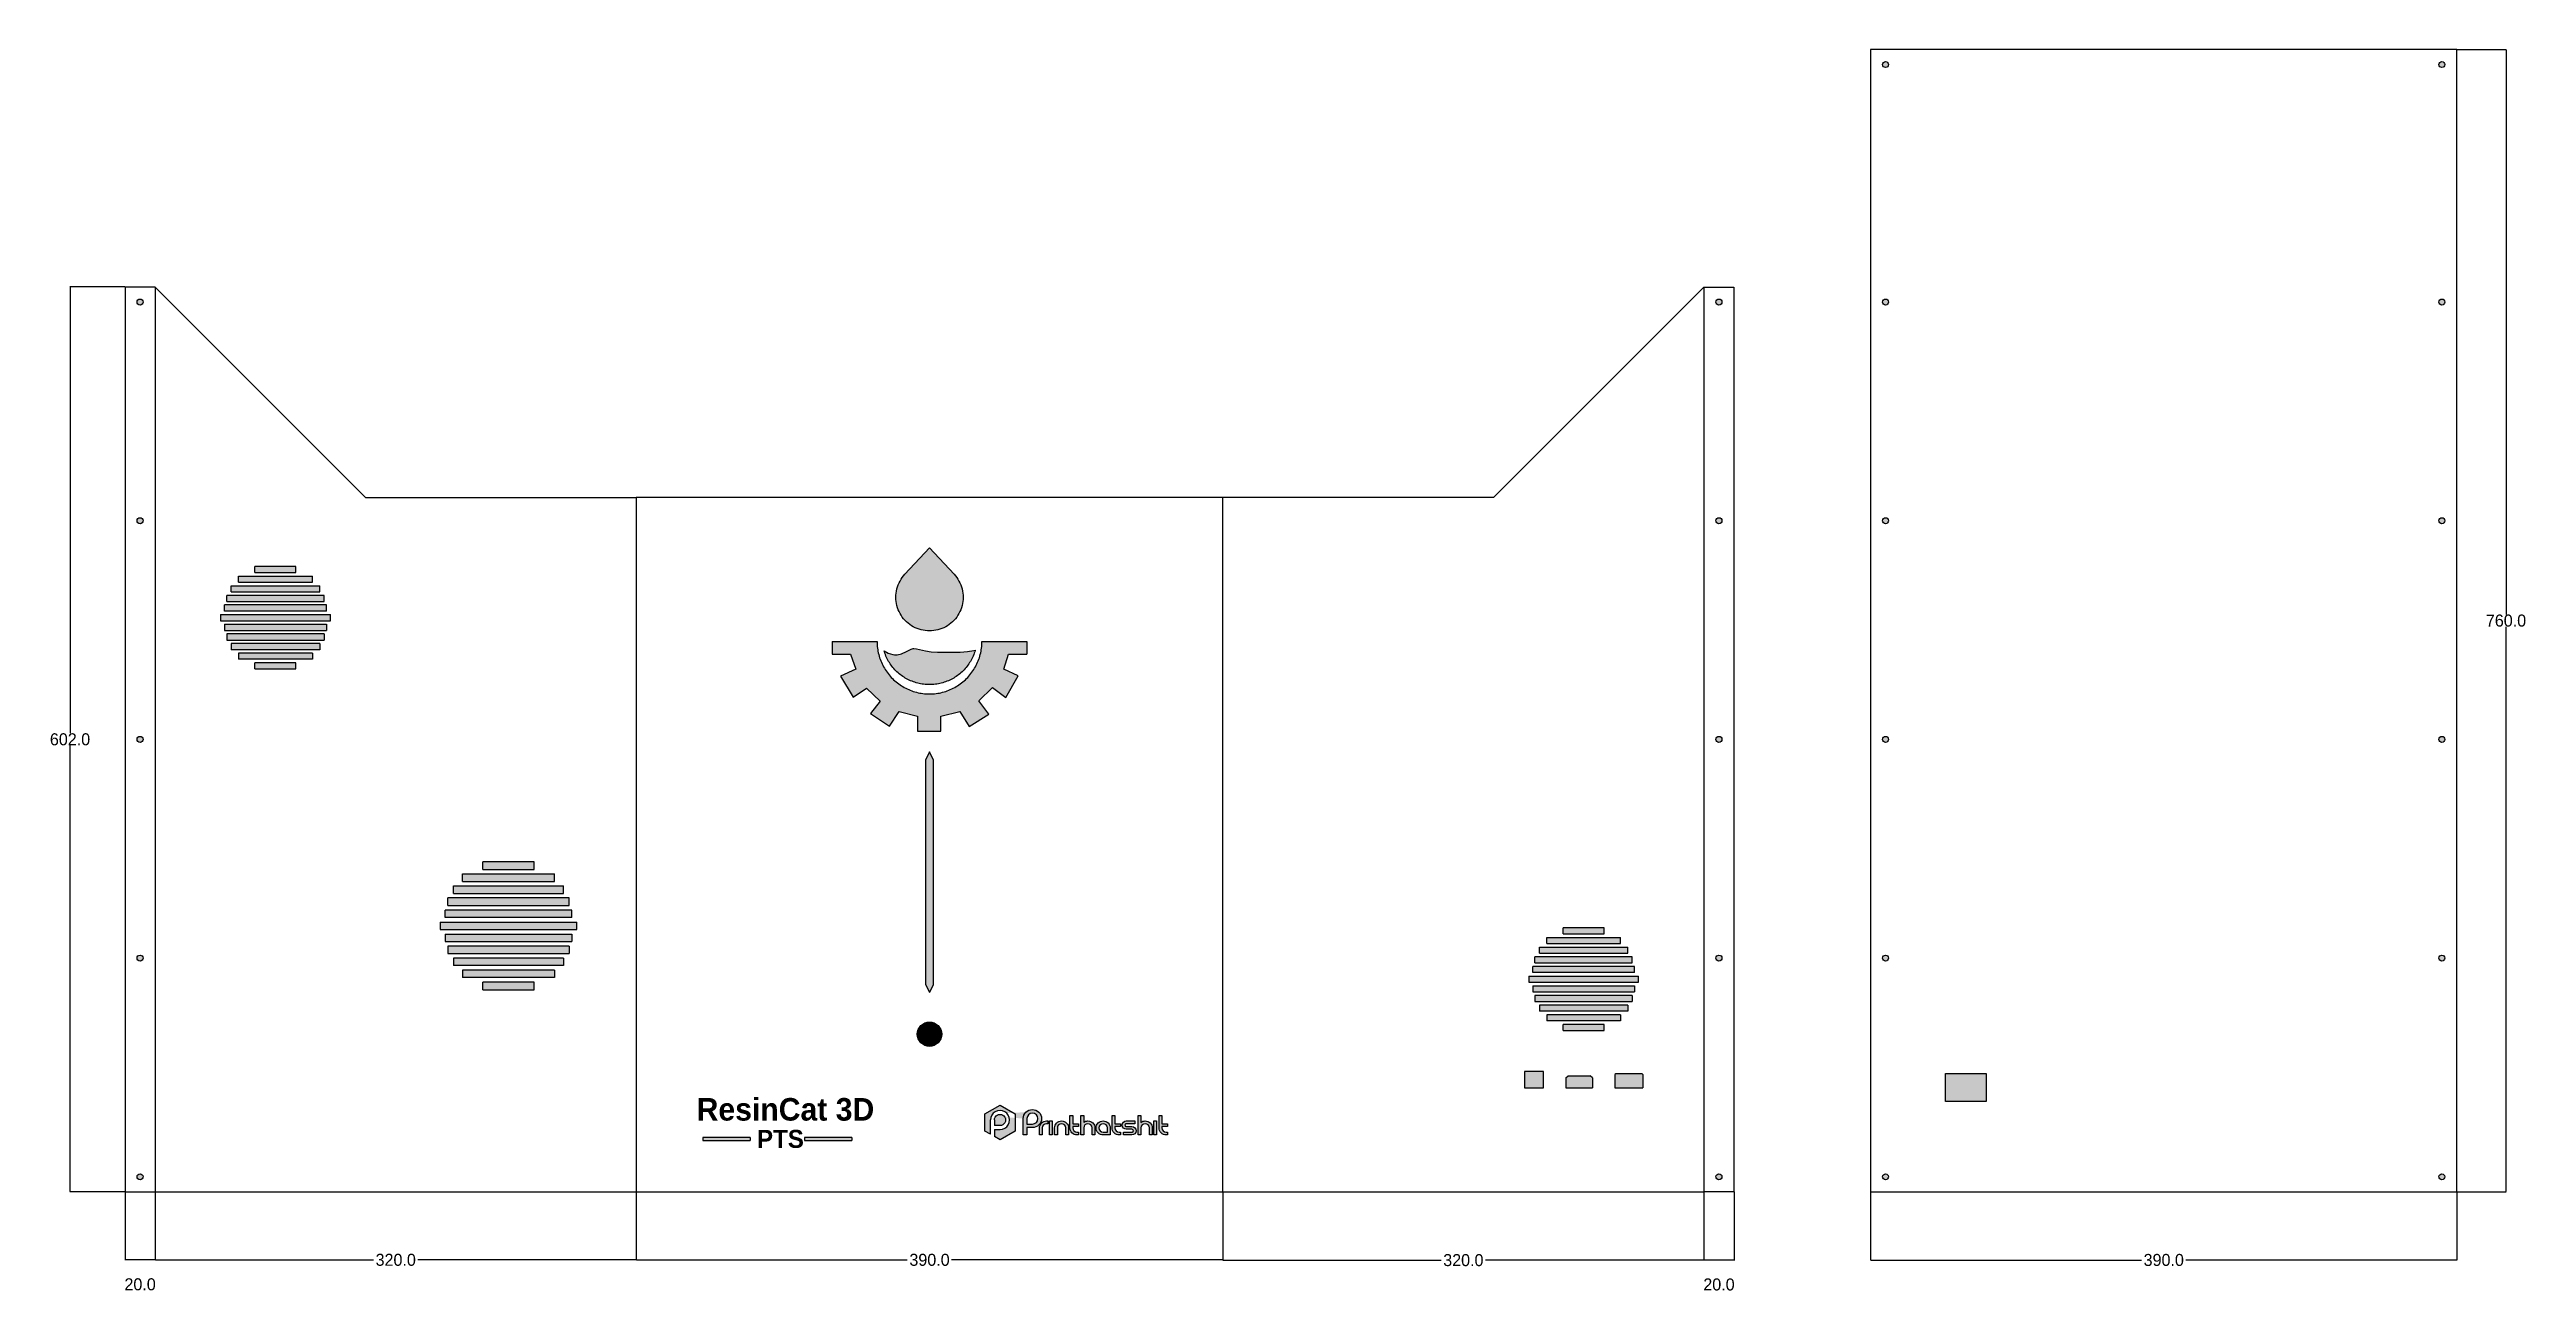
# Model space of a CAD drawing. Extents: x 176 to 1824, y -44 to 783.
import ezdxf

# ---------------------------------------------------------------- set-up
doc = ezdxf.new("R2010")
doc.units = 0
doc.layers.get('0').update_dxf_attribs({"linetype": 'CONTINUOUS'})
doc.layers.get('Defpoints').update_dxf_attribs({"linetype": 'CONTINUOUS'})
doc.dimstyles.new('ISO-25', dxfattribs={"dimtxt": 2.5, "dimasz": 2.5, "dimexe": 1.25, "dimexo": 0.625, "dimtad": 1, "dimdsep": 46, "dimtxsty": 'Standard', "dimcen": 2.5, "dimadec": 0, "dimazin": 0, "dimtfac": 1, "dimtmove": 0, "dimatfit": 3, "dimfxl": 1, "dimarcsym": 0})

msp = doc.modelspace()

# ---------------------------------------------------------------- texts
at = {"linetype": 'ByBlock', "attachment_point": 1}
for s, insert, char_height in [('{\\fPT Sans|b1|i0|c0|p0;ResinCat 3D}', (606.79, 85.67), 15), ('{\\fPT Sans|b1|i0|c0|p0;PTS}', (646.92, 64.51), 12)]:
    msp.add_mtext_dynamic_manual_height_columns(s, width=194.128, gutter_width=12.5, heights=[0], dxfattribs=dict(at, insert=insert, char_height=char_height))

# ---------------------------------------------------------------- blocks, each defined once
blk = doc.blocks.new('*D3')
at = {"color": 0, "linetype": 'ByBlock', "lineweight": -2, "transparency": 16777216}
for p, q in [((1387.5, 23.2), (1387.5, -22.2)), ((1777.5, 23.2), (1777.5, -22.2)), ((1387.6, -22.1), (1567.7, -22.1)), ((1777.3, -22.1), (1597.2, -22.1))]:
    blk.add_line(p, q, dxfattribs=at)
at = {"color": 0, "linetype": 'ByBlock', "transparency": 16777216}
for points in [[(1387.6, -22), (1387.6, -22.1), (1387.5, -22.1)], [(1777.3, -22), (1777.3, -22.1), (1777.5, -22.1)]]:
    blk.add_solid(points, dxfattribs=at)
at = {"layer": 'Defpoints', "color": 0, "linetype": 'ByBlock', "transparency": 16777216}
for p in [(1387.5, 23.3), (1777.5, 23.3), (1777.5, -22.1)]:
    blk.add_point(p, dxfattribs=at)
at = {"color": 0, "linetype": 'ByBlock', "transparency": 16777216, "insert": (1582.5, -22.1), "char_height": 8, "attachment_point": 5}
blk.add_mtext('\\A1;390.0', dxfattribs=at)
blk = doc.blocks.new('*D5')
at = {"color": 0, "linetype": 'ByBlock', "lineweight": -2, "transparency": 16777216}
for p, q in [((566.7, 23.2), (566.7, -22.2)), ((956.7, 23.2), (956.7, -22.2)), ((566.9, -22), (746.9, -22)), ((956.5, -22), (776.4, -22))]:
    blk.add_line(p, q, dxfattribs=at)
at = {"color": 0, "linetype": 'ByBlock', "transparency": 16777216}
for points in [[(566.9, -22), (566.9, -22.1), (566.7, -22)], [(956.5, -22), (956.5, -22.1), (956.7, -22)]]:
    blk.add_solid(points, dxfattribs=at)
at = {"layer": 'Defpoints', "color": 0, "linetype": 'ByBlock', "transparency": 16777216}
for p in [(566.7, 23.3), (956.7, 23.3), (566.7, -22)]:
    blk.add_point(p, dxfattribs=at)
at = {"color": 0, "linetype": 'ByBlock', "transparency": 16777216, "insert": (761.7, -22), "char_height": 8, "attachment_point": 5}
blk.add_mtext('\\A1;390.0', dxfattribs=at)
blk = doc.blocks.new('*D6')
at = {"color": 0, "linetype": 'ByBlock', "lineweight": -2, "transparency": 16777216}
for p, q in [((246.7, 23.2), (246.7, -22.2)), ((566.7, 23.2), (566.7, -22.2)), ((246.9, -22), (391.9, -22)), ((566.5, -22), (421.4, -22))]:
    blk.add_line(p, q, dxfattribs=at)
at = {"color": 0, "linetype": 'ByBlock', "transparency": 16777216}
for points in [[(246.9, -22), (246.9, -22.1), (246.7, -22)], [(566.5, -22), (566.5, -22.1), (566.7, -22)]]:
    blk.add_solid(points, dxfattribs=at)
at = {"layer": 'Defpoints', "color": 0, "linetype": 'ByBlock', "transparency": 16777216}
for p in [(246.7, 23.3), (566.7, 23.3), (246.7, -22)]:
    blk.add_point(p, dxfattribs=at)
at = {"color": 0, "linetype": 'ByBlock', "transparency": 16777216, "insert": (406.7, -22), "char_height": 8, "attachment_point": 5}
blk.add_mtext('\\A1;320.0', dxfattribs=at)
blk = doc.blocks.new('*D7')
at = {"color": 0, "linetype": 'ByBlock', "lineweight": -2, "transparency": 16777216}
for p, q in [((226.7, 23.2), (226.7, -22.2)), ((246.7, 23.2), (246.7, -22.2)), ((246.5, -22), (226.9, -22))]:
    blk.add_line(p, q, dxfattribs=at)
at = {"color": 0, "linetype": 'ByBlock', "transparency": 16777216}
for points in [[(226.9, -22), (226.9, -22.1), (226.7, -22)], [(246.5, -22), (246.5, -22.1), (246.7, -22)]]:
    blk.add_solid(points, dxfattribs=at)
at = {"layer": 'Defpoints', "color": 0, "linetype": 'ByBlock', "transparency": 16777216}
for p in [(226.7, 23.3), (246.7, 23.3), (226.7, -22)]:
    blk.add_point(p, dxfattribs=at)
at = {"color": 0, "linetype": 'ByBlock', "transparency": 16777216, "insert": (236.7, -38.3), "char_height": 8, "attachment_point": 5}
blk.add_mtext('\\A1;20.0', dxfattribs=at)
blk = doc.blocks.new('*D9')
at = {"color": 0, "linetype": 'ByBlock', "lineweight": -2, "transparency": 16777216}
for p, q in [((1276.7, 23.2), (1276.7, -22.4)), ((1296.7, 23.2), (1296.7, -22.4)), ((1296.5, -22.2), (1276.9, -22.2))]:
    blk.add_line(p, q, dxfattribs=at)
at = {"color": 0, "linetype": 'ByBlock', "transparency": 16777216}
for points in [[(1276.9, -22.2), (1276.9, -22.2), (1276.7, -22.2)], [(1296.5, -22.2), (1296.5, -22.2), (1296.7, -22.2)]]:
    blk.add_solid(points, dxfattribs=at)
at = {"layer": 'Defpoints', "color": 0, "linetype": 'ByBlock', "transparency": 16777216}
for p in [(1276.7, 23.3), (1296.7, 23.3), (1276.7, -22.2)]:
    blk.add_point(p, dxfattribs=at)
at = {"color": 0, "linetype": 'ByBlock', "transparency": 16777216, "insert": (1286.7, -38.4), "char_height": 8, "attachment_point": 5}
blk.add_mtext('\\A1;20.0', dxfattribs=at)
blk = doc.blocks.new('*D10')
at = {"color": 0, "linetype": 'ByBlock', "lineweight": -2, "transparency": 16777216}
for p, q in [((956.7, 23.1), (956.7, -22.4)), ((1276.7, 23.2), (1276.7, -22.4)), ((956.9, -22.2), (1101.9, -22.2)), ((1276.5, -22.2), (1131.4, -22.2))]:
    blk.add_line(p, q, dxfattribs=at)
at = {"color": 0, "linetype": 'ByBlock', "transparency": 16777216}
for points in [[(956.9, -22.2), (956.9, -22.2), (956.7, -22.2)], [(1276.5, -22.2), (1276.5, -22.2), (1276.7, -22.2)]]:
    blk.add_solid(points, dxfattribs=at)
at = {"layer": 'Defpoints', "color": 0, "linetype": 'ByBlock', "transparency": 16777216}
for p in [(956.7, 23.2), (1276.7, 23.3), (956.7, -22.2)]:
    blk.add_point(p, dxfattribs=at)
at = {"color": 0, "linetype": 'ByBlock', "transparency": 16777216, "insert": (1116.7, -22.2), "char_height": 8, "attachment_point": 5}
blk.add_mtext('\\A1;320.0', dxfattribs=at)
blk = doc.blocks.new('*D11')
at = {"color": 0, "linetype": 'ByBlock', "lineweight": -2, "transparency": 16777216}
for p, q in [((1777.5, 783.3), (1810.3, 783.3)), ((1810.1, 783.1), (1810.1, 407.4)), ((1810.1, 23.5), (1810.1, 399.2)), ((1777.5, 23.3), (1810.3, 23.3))]:
    blk.add_line(p, q, dxfattribs=at)
at = {"color": 0, "linetype": 'ByBlock', "transparency": 16777216}
for points in [[(1810, 783.1), (1810.1, 783.1), (1810.1, 783.3)], [(1810, 23.5), (1810.1, 23.5), (1810.1, 23.3)]]:
    blk.add_solid(points, dxfattribs=at)
at = {"layer": 'Defpoints', "color": 0, "linetype": 'ByBlock', "transparency": 16777216}
for p in [(1777.5, 783.3), (1777.5, 23.3), (1810.1, 23.3)]:
    blk.add_point(p, dxfattribs=at)
at = {"color": 0, "linetype": 'ByBlock', "transparency": 16777216, "insert": (1810.1, 403.3), "char_height": 8, "attachment_point": 5}
blk.add_mtext('\\A1;760.0', dxfattribs=at)
blk = doc.blocks.new('*D12')
at = {"color": 0, "linetype": 'ByBlock', "lineweight": -2, "transparency": 16777216}
for p, q in [((226.6, 625.3), (189.9, 625.3)), ((190.1, 625.1), (190.1, 328.4)), ((190.1, 23.5), (190.1, 320.2)), ((226.6, 23.3), (189.9, 23.3))]:
    blk.add_line(p, q, dxfattribs=at)
at = {"color": 0, "linetype": 'ByBlock', "transparency": 16777216}
for points in [[(190.1, 625.1), (190.1, 625.1), (190.1, 625.3)], [(190.1, 23.5), (190.1, 23.5), (190.1, 23.3)]]:
    blk.add_solid(points, dxfattribs=at)
at = {"layer": 'Defpoints', "color": 0, "linetype": 'ByBlock', "transparency": 16777216}
for p in [(226.7, 625.3), (190.1, 23.3), (226.7, 23.3)]:
    blk.add_point(p, dxfattribs=at)
at = {"color": 0, "linetype": 'ByBlock', "transparency": 16777216, "insert": (190.1, 324.3), "char_height": 8, "attachment_point": 5}
blk.add_mtext('\\A1;602.0', dxfattribs=at)

# ---------------------------------------------------------------- dimensions: what is measured, and where the dimension line sits
at = {"color": 6, "linetype": 'ByBlock'}
for base, p1, p2, picture, middle in [((1810.07, 23.27), (1777.45, 783.27), (1777.45, 23.27), '*D11', (1810.07, 403.27)), ((190.11, 23.27), (226.68, 625.27), (226.68, 23.27), '*D12', (190.11, 324.27))]:
    dim = msp.add_linear_dim(base=base, p1=p1, p2=p2, angle=90, dimstyle='ISO-25', override={"dimtxt": 8, "dimasz": 0.18, "dimexe": 0.18, "dimexo": 0.0625, "dimgap": 0.09, "dimtad": 0, "dimtih": 1, "dimtoh": 1, "dimdec": 1, "dimzin": 0, "dimcen": 0.09, "dimtdec": 4, "dimtofl": 0, "dimtmove": 2, "dimtolj": 1, "dimtzin": 0}, dxfattribs=at)
    dim.commit()
    dim.dimension.update_dxf_attribs({"geometry": picture, "text_midpoint": middle})
for base, p1, p2, picture, middle in [((226.68, -22.03), (246.68, 23.27), (226.68, 23.27), '*D7', (236.68, -38.26)), ((246.68, -22.03), (566.68, 23.27), (246.68, 23.27), '*D6', (406.68, -22.03)), ((566.68, -22.03), (956.68, 23.27), (566.68, 23.27), '*D5', (761.68, -22.03)), ((956.68, -22.21), (1276.68, 23.27), (956.68, 23.21), '*D10', (1116.68, -22.21)), ((1276.68, -22.21), (1296.68, 23.27), (1276.68, 23.27), '*D9', (1286.68, -38.44)), ((1777.45, -22.06), (1387.45, 23.27), (1777.45, 23.27), '*D3', (1582.45, -22.06))]:
    dim = msp.add_linear_dim(base=base, p1=p1, p2=p2, dimstyle='ISO-25', override={"dimtxt": 8, "dimasz": 0.18, "dimexe": 0.18, "dimexo": 0.0625, "dimgap": 0.09, "dimtad": 0, "dimtih": 1, "dimtoh": 1, "dimdec": 1, "dimzin": 0, "dimcen": 0.09, "dimtdec": 4, "dimtofl": 0, "dimtmove": 2, "dimtolj": 1, "dimtzin": 0}, dxfattribs=at)
    dim.commit()
    dim.dimension.update_dxf_attribs({"geometry": picture, "text_midpoint": middle})

# ---------------------------------------------------------------- hatches: boundary and pattern name
at = {"linetype": 'ByBlock'}
h = msp.add_hatch(color=256, dxfattribs=at)
h.dxf.hatch_style = 1
h.paths.add_polyline_path([(1399.45, 33.27, 1), (1395.45, 33.27, 1)])
h.paths.add_polyline_path([(1464.45, 102.07), (1437.45, 102.07), (1437.45, 83.27), (1464.45, 83.27)])
h.paths.add_polyline_path([(1395.45, 178.77, 1), (1399.45, 178.77, 1)])
h.paths.add_polyline_path([(1769.45, 33.27, 1), (1765.45, 33.27, 1)])
h.paths.add_polyline_path([(1765.45, 178.77, 1), (1769.45, 178.77, 1)])
h.paths.add_polyline_path([(1765.45, 324.27, 1), (1769.45, 324.27, 1)])
h.paths.add_polyline_path([(1399.45, 324.27, 1), (1395.45, 324.27, 1)])
h.paths.add_polyline_path([(1399.45, 469.77, 1), (1395.45, 469.77, 1)])
h.paths.add_polyline_path([(1395.45, 615.27, 1), (1399.45, 615.27, 1)])
h.paths.add_polyline_path([(1765.45, 773.27, 1), (1769.45, 773.27, 1)])
h.paths.add_polyline_path([(1395.45, 773.27, 1), (1399.45, 773.27, 1)])
h.paths.add_polyline_path([(1765.45, 615.27, 1), (1769.45, 615.27, 1)])
h.paths.add_polyline_path([(1769.45, 469.77, 1), (1765.45, 469.77, 1)])
h = msp.add_hatch(color=256, dxfattribs=at)
h.dxf.hatch_style = 1
h.paths.add_polyline_path([(1157.33, 92.37), (1169.93, 92.37), (1169.93, 103.27), (1157.33, 103.27)])
h.paths.add_polyline_path([(1184.93, 92.37), (1202.53, 92.37), (1202.53, 99.07), (1201.13, 100.47), (1186.33, 100.47), (1184.93, 99.07)])
h.paths.add_polyline_path([(1218.03, 101.87), (1217.53, 101.37), (1217.53, 92.37), (1236.03, 92.37), (1236.03, 101.37), (1235.53, 101.87)])
h.paths.add_polyline_path([(1183.05, 130.59), (1210.36, 130.59), (1210.36, 134.61), (1183.05, 134.61)])
h.paths.add_polyline_path([(1221.28, 137.02), (1221.28, 141.04), (1172.13, 141.04), (1172.13, 137.02)])
h.paths.add_polyline_path([(1167.25, 143.45), (1226.16, 143.45), (1226.16, 147.46), (1167.25, 147.46)])
h.paths.add_polyline_path([(1164.33, 149.87), (1229.08, 149.87), (1229.08, 153.89), (1164.33, 153.89)])
h.paths.add_polyline_path([(1162.85, 156.3), (1230.56, 156.3), (1230.56, 160.32), (1162.85, 160.32)])
h.paths.add_polyline_path([(1160.15, 162.73), (1233.26, 162.73), (1233.26, 166.75), (1160.15, 166.75)])
h.paths.add_polyline_path([(1162.85, 169.16), (1230.56, 169.16), (1230.56, 173.17), (1162.85, 173.17)])
h.paths.add_polyline_path([(1164.33, 175.58), (1229.08, 175.58), (1229.08, 179.6), (1164.33, 179.6)])
h.paths.add_polyline_path([(1167.25, 182.01), (1226.16, 182.01), (1226.16, 186.03), (1167.25, 186.03)])
h.paths.add_polyline_path([(1172.13, 188.44), (1221.28, 188.44), (1221.28, 192.45), (1172.13, 192.45)])
h.paths.add_polyline_path([(1183.05, 194.86), (1210.36, 194.86), (1210.36, 198.88), (1183.05, 198.88)])
h.paths.add_polyline_path([(238.68, 324.27, 1), (234.68, 324.27, 1)])
h.paths.add_polyline_path([(238.68, 469.77, 1), (234.68, 469.77, 1)])
h.paths.add_polyline_path([(238.68, 615.27, 1), (234.68, 615.27, 1)])
h.paths.add_polyline_path([(238.68, 178.77, 1), (234.68, 178.77, 1)])
h.paths.add_polyline_path([(238.68, 33.27, 1), (234.68, 33.27, 1)])
h = msp.add_hatch(color=256, dxfattribs=at)
h.dxf.hatch_style = 1
h.paths.add_polyline_path([(1284.68, 615.27, 1), (1288.68, 615.27, 1)])
h.paths.add_polyline_path([(1288.68, 469.77, 1), (1284.68, 469.77, 1)])
h.paths.add_polyline_path([(1288.68, 324.27, 1), (1284.68, 324.27, 1)])
h.paths.add_polyline_path([(1284.68, 178.77, 1), (1288.68, 178.77, 1)])
h.paths.add_polyline_path([(1288.68, 33.27, 1), (1284.68, 33.27, 1)])
h = msp.add_hatch(color=256, dxfattribs=at)
h.dxf.hatch_style = 1
h.paths.add_polyline_path([(788.35, 375.37), (788.87, 376.22), (789.36, 377.08), (789.82, 377.95), (790.26, 378.85), (790.67, 379.75), (791.05, 380.67), (791.4, 381.59), (791.72, 382.53), (792.01, 383.48), (792.08, 383.74), (791.14, 383.43), (787.03, 382.82), (782.12, 382.43), (767.09, 382.43), (762.77, 382.65), (759.1, 383.17), (753.05, 384.57), (751.28, 384.77), (750.72, 384.77), (749.57, 384.37), (746.39, 382.71), (742.99, 381.12), (740.27, 380.45), (738.4, 380.45), (737.25, 380.7), (734.11, 381.76), (731.46, 383.14), (731.65, 382.53), (731.97, 381.59), (732.32, 380.67), (732.7, 379.75), (733.11, 378.85), (733.54, 377.95), (734.01, 377.08), (734.5, 376.22), (735.02, 375.37), (735.56, 374.54), (736.13, 373.73), (736.73, 372.94), (737.35, 372.16), (737.99, 371.41), (738.66, 370.67), (739.35, 369.96), (740.06, 369.27), (740.8, 368.6), (741.55, 367.96), (742.32, 367.34), (743.12, 366.74), (743.93, 366.17), (744.76, 365.63), (745.6, 365.11), (746.47, 364.62), (747.34, 364.15), (748.23, 363.72), (749.14, 363.31), (750.06, 362.93), (750.98, 362.58), (751.92, 362.26), (752.87, 361.96), (753.83, 361.7), (754.79, 361.47), (755.76, 361.27), (756.74, 361.1), (757.72, 360.96), (758.71, 360.85), (759.7, 360.77), (760.69, 360.73), (761.68, 360.71), (762.67, 360.73), (763.66, 360.77), (764.65, 360.85), (765.64, 360.96), (766.62, 361.1), (767.6, 361.27), (768.57, 361.47), (769.54, 361.7), (770.49, 361.96), (771.44, 362.26), (772.38, 362.58), (773.31, 362.93), (774.22, 363.31), (775.13, 363.72), (776.02, 364.15), (776.9, 364.62), (777.76, 365.11), (778.6, 365.63), (779.43, 366.17), (780.24, 366.74), (781.04, 367.34), (781.81, 367.96), (782.57, 368.6), (783.3, 369.27), (784.01, 369.96), (784.7, 370.67), (785.37, 371.41), (786.02, 372.16), (786.64, 372.94), (787.23, 373.73), (787.8, 374.54)], flags=17)
h.paths.add_polyline_path([(759.18, 160.92), (761.68, 155.92), (764.18, 160.92), (764.18, 310.92), (761.68, 315.92), (759.18, 310.92)])
h.paths.add_polyline_path([(742.08, 408.04), (742.79, 406.83), (743.58, 405.67), (744.44, 404.56), (745.37, 403.51), (746.37, 402.51), (747.42, 401.58), (748.53, 400.72), (749.69, 399.93), (750.9, 399.22), (752.16, 398.58), (753.45, 398.02), (754.77, 397.54), (756.12, 397.15), (757.49, 396.85), (758.88, 396.63), (760.28, 396.49), (761.68, 396.45), (763.09, 396.49), (764.49, 396.63), (765.87, 396.85), (767.24, 397.15), (768.59, 397.54), (769.92, 398.02), (771.21, 398.58), (772.46, 399.22), (773.67, 399.93), (774.83, 400.72), (775.94, 401.58), (776.99, 402.51), (777.99, 403.51), (778.92, 404.56), (779.78, 405.67), (780.57, 406.83), (781.28, 408.04), (781.92, 409.29), (782.48, 410.58), (782.96, 411.91), (783.35, 413.26), (783.66, 414.63), (783.88, 416.02), (784.01, 417.41), (784.05, 418.82), (784.01, 420.22), (783.88, 421.62), (783.66, 423.01), (783.35, 424.38), (782.96, 425.73), (782.48, 427.05), (781.92, 428.34), (781.28, 429.6), (780.57, 430.81), (779.78, 431.97), (778.92, 433.08), (777.99, 434.13), (761.68, 451.67), (745.37, 434.13), (744.44, 433.08), (743.58, 431.97), (742.79, 430.81), (742.08, 429.6), (741.44, 428.34), (740.88, 427.05), (740.41, 425.73), (740.01, 424.38), (739.71, 423.01), (739.49, 421.62), (739.36, 420.22), (739.31, 418.82), (739.36, 417.41), (739.49, 416.02), (739.71, 414.63), (740.01, 413.26), (740.41, 411.91), (740.88, 410.58), (741.44, 409.29)])
h.paths.add_polyline_path([(702.38, 366.43), (710.9, 352.29), (719.85, 358.31), (728.79, 349.71), (722.47, 341.5), (735.16, 333.2), (741.42, 342.77), (753.59, 339.83), (753.59, 329.87), (769.28, 329.87), (769.28, 339.83), (781.81, 342.91), (788.04, 332.92), (801.2, 341.14), (794.5, 350.02), (803.57, 358.74), (812.34, 352.26), (820.62, 366.66), (811.08, 370.93), (814.13, 381.02), (826.43, 381.02), (826.43, 389.41), (796.56, 389.41), (796.54, 388.32), (796.49, 387.22), (796.41, 386.13), (796.28, 385.04), (796.13, 383.95), (795.94, 382.88), (795.72, 381.8), (795.46, 380.74), (795.18, 379.68), (794.85, 378.63), (794.5, 377.6), (794.11, 376.57), (793.69, 375.56), (793.24, 374.56), (792.76, 373.58), (792.25, 372.61), (791.7, 371.66), (791.13, 370.72), (790.53, 369.81), (789.9, 368.91), (789.24, 368.03), (788.56, 367.18), (787.84, 366.35), (787.11, 365.53), (786.34, 364.75), (785.56, 363.99), (784.75, 363.25), (783.91, 362.54), (783.06, 361.85), (782.18, 361.19), (781.29, 360.56), (780.37, 359.96), (779.44, 359.39), (778.48, 358.85), (777.52, 358.33), (776.53, 357.85), (775.53, 357.4), (774.52, 356.98), (773.5, 356.59), (772.46, 356.24), (771.41, 355.92), (770.36, 355.63), (769.29, 355.37), (768.22, 355.15), (767.14, 354.96), (766.05, 354.81), (764.96, 354.69), (763.87, 354.6), (762.78, 354.55), (761.68, 354.53), (760.59, 354.55), (759.49, 354.6), (758.4, 354.69), (757.31, 354.81), (756.23, 354.96), (755.15, 355.15), (754.07, 355.37), (753.01, 355.63), (751.95, 355.92), (750.9, 356.24), (749.87, 356.59), (748.84, 356.98), (747.83, 357.4), (746.83, 357.85), (745.85, 358.33), (744.88, 358.85), (743.93, 359.39), (742.99, 359.96), (742.08, 360.56), (741.18, 361.19), (740.3, 361.85), (739.45, 362.54), (738.62, 363.25), (737.81, 363.99), (737.02, 364.75), (736.26, 365.53), (735.52, 366.35), (734.81, 367.18), (734.12, 368.03), (733.46, 368.91), (732.83, 369.81), (732.23, 370.72), (731.66, 371.66), (731.12, 372.61), (730.6, 373.58), (730.12, 374.56), (729.67, 375.56), (729.25, 376.57), (728.86, 377.6), (728.51, 378.63), (728.19, 379.68), (727.9, 380.74), (727.64, 381.8), (727.42, 382.88), (727.23, 383.95), (727.08, 385.04), (726.96, 386.13), (726.87, 387.22), (726.82, 388.32), (726.8, 389.41), (696.94, 389.41), (696.94, 380.98), (709.14, 380.98), (712.6, 370.93)])
h = msp.add_hatch(color=256, dxfattribs=at)
h.dxf.hatch_style = 1
h.paths.add_polyline_path([(340.36, 439.42), (313.05, 439.42), (313.05, 435.4), (340.36, 435.4)])
h.paths.add_polyline_path([(351.28, 432.99), (302.13, 432.99), (302.13, 428.97), (351.28, 428.97)])
h.paths.add_polyline_path([(356.16, 426.56), (297.25, 426.56), (297.25, 422.55), (356.16, 422.55)])
h.paths.add_polyline_path([(359.08, 420.13), (294.33, 420.13), (294.33, 416.12), (359.08, 416.12)])
h.paths.add_polyline_path([(360.56, 413.71), (292.85, 413.71), (292.85, 409.69), (360.56, 409.69)])
h.paths.add_polyline_path([(363.26, 407.28), (290.15, 407.28), (290.15, 403.26), (363.26, 403.26)])
h.paths.add_polyline_path([(360.56, 400.85), (292.85, 400.85), (292.85, 396.84), (360.56, 396.84)])
h.paths.add_polyline_path([(359.08, 394.43), (294.33, 394.43), (294.33, 390.41), (359.08, 390.41)])
h.paths.add_polyline_path([(356.16, 388), (297.25, 388), (297.25, 383.98), (356.16, 383.98)])
h.paths.add_polyline_path([(351.28, 381.57), (302.13, 381.57), (302.13, 377.56), (351.28, 377.56)])
h.paths.add_polyline_path([(340.36, 375.15), (313.05, 375.15), (313.05, 371.13), (340.36, 371.13)])
h = msp.add_hatch(color=256, dxfattribs=at)
h.dxf.hatch_style = 1
h.paths.add_polyline_path([(498.68, 242.77), (464.68, 242.77), (464.68, 237.77), (498.68, 237.77)])
h.paths.add_polyline_path([(512.28, 234.77), (451.09, 234.77), (451.09, 229.77), (512.28, 229.77)])
h.paths.add_polyline_path([(518.34, 226.77), (445.02, 226.77), (445.02, 221.77), (518.34, 221.77)])
h.paths.add_polyline_path([(521.98, 218.77), (441.38, 218.77), (441.38, 213.77), (521.98, 213.77)])
h.paths.add_polyline_path([(523.82, 210.77), (439.54, 210.77), (439.54, 205.77), (523.82, 205.77)])
h.paths.add_polyline_path([(527.18, 202.77), (436.18, 202.77), (436.18, 197.77), (527.18, 197.77)])
h.paths.add_polyline_path([(523.82, 194.77), (439.54, 194.77), (439.54, 189.77), (523.82, 189.77)])
h.paths.add_polyline_path([(521.98, 186.77), (441.38, 186.77), (441.38, 181.77), (521.98, 181.77)])
h.paths.add_polyline_path([(518.34, 178.77), (445.02, 178.77), (445.02, 173.77), (518.34, 173.77)])
h.paths.add_polyline_path([(512.28, 170.77), (451.09, 170.77), (451.09, 165.77), (512.28, 165.77)])
h.paths.add_polyline_path([(498.68, 162.77), (464.68, 162.77), (464.68, 157.77), (498.68, 157.77)])
h = msp.add_hatch(color=256, dxfattribs=at)
h.dxf.hatch_style = 1
h.paths.add_polyline_path([(769.78, 128.16, 1), (753.58, 128.16, 1)])
h = msp.add_hatch(color=256, dxfattribs=at)
h.dxf.hatch_style = 1
h.paths.add_polyline_path([(812.17, 72.06), (811.8, 72.96), (811.2, 73.73), (810.43, 74.33), (809.53, 74.7), (808.56, 74.83), (807.59, 74.7), (806.69, 74.33), (805.91, 73.73), (805.32, 72.96), (804.95, 72.06), (804.82, 71.09), (804.82, 67.35), (808.56, 67.35), (809.53, 67.48), (810.43, 67.85), (811.2, 68.45), (811.8, 69.22), (812.17, 70.12), (812.3, 71.09)], flags=17)
h.paths.add_polyline_path([(818.54, 75.2), (808.56, 80.96), (798.58, 75.2), (798.58, 63.68), (802.19, 61.59), (802.19, 71.09), (802.41, 72.74), (803.05, 74.27), (804.06, 75.59), (805.38, 76.6), (806.91, 77.23), (808.56, 77.45), (810.2, 77.23), (811.74, 76.6), (813.06, 75.59), (814.07, 74.27), (814.7, 72.74), (814.92, 71.09), (814.7, 69.44), (814.07, 67.91), (813.06, 66.59), (811.74, 65.58), (810.2, 64.94), (808.56, 64.73), (804.82, 64.73), (804.82, 60.07), (808.56, 57.91), (818.54, 63.68)])
h.paths.add_polyline_path([(835.75, 69.69), (836.1, 70.83), (836.22, 72.03), (836.1, 73.25), (835.75, 74.38), (835.18, 75.4), (834.43, 76.28), (833.52, 77.02), (832.49, 77.57), (831.35, 77.92), (830.12, 78.04), (828.9, 77.92), (827.76, 77.57), (826.72, 77.02), (825.82, 76.28), (825.08, 75.4), (824.52, 74.38), (824.16, 73.25), (824.04, 72.03), (824.04, 61.15), (826.46, 61.15), (826.46, 65.99), (830.12, 65.99), (831.35, 66.1), (832.49, 66.46), (833.52, 67.02), (834.43, 67.76), (835.18, 68.66)])
h.paths.add_polyline_path([(826.46, 72.03), (826.74, 73.44), (827.53, 74.59), (828.69, 75.37), (830.12, 75.65), (831.56, 75.37), (832.74, 74.59), (833.52, 73.44), (833.81, 72.03), (833.52, 70.6), (832.74, 69.44), (831.56, 68.66), (830.12, 68.38), (826.46, 68.38)], flags=16)
h.paths.add_polyline_path([(840.45, 70.43), (839.51, 70.43), (838.58, 70.34), (837.69, 70.07), (836.89, 69.64), (836.19, 69.08), (835.62, 68.4), (835.18, 67.61), (834.91, 66.74), (834.81, 65.81), (834.81, 61.16), (836.69, 61.16), (836.69, 65.81), (836.91, 66.89), (837.52, 67.78), (838.41, 68.38), (839.51, 68.6), (840.45, 68.6)])
h.paths.add_polyline_path([(843.32, 70.43), (841.48, 70.43), (841.48, 61.16), (843.32, 61.16)])
h.paths.add_polyline_path([(852.13, 69.62), (851.34, 70.05), (850.46, 70.32), (849.51, 70.41), (848.58, 70.32), (847.7, 70.05), (846.9, 69.62), (846.2, 69.06), (845.64, 68.38), (845.2, 67.59), (844.93, 66.72), (844.84, 65.79), (844.84, 61.14), (846.69, 61.14), (846.69, 65.79), (846.91, 66.87), (847.52, 67.76), (848.42, 68.36), (849.51, 68.58), (850.62, 68.36), (851.53, 67.76), (852.13, 66.87), (852.35, 65.79), (852.35, 61.14), (854.21, 61.14), (854.21, 65.79), (854.11, 66.72), (853.84, 67.59), (853.41, 68.38), (852.83, 69.06)])
h.paths.add_polyline_path([(856.92, 74.15), (855.07, 74.15), (855.07, 65.81), (855.16, 64.88), (855.43, 64.01), (855.87, 63.21), (856.44, 62.52), (857.14, 61.95), (857.95, 61.52), (858.83, 61.25), (859.76, 61.16), (860.68, 61.16), (860.68, 63), (859.76, 63), (858.66, 63.21), (857.75, 63.81), (857.14, 64.71), (856.92, 65.81), (856.92, 66.74), (860.68, 66.74), (860.68, 68.58), (856.92, 68.58)])
h.paths.add_polyline_path([(870.35, 69.08), (869.65, 69.64), (868.85, 70.07), (867.97, 70.34), (867.03, 70.43), (866.25, 70.37), (865.51, 70.19), (864.83, 69.89), (864.21, 69.48), (864.21, 74.15), (862.35, 74.15), (862.35, 61.16), (864.21, 61.16), (864.21, 65.81), (864.43, 66.89), (865.04, 67.78), (865.93, 68.38), (867.03, 68.6), (868.13, 68.38), (869.04, 67.78), (869.65, 66.89), (869.87, 65.81), (869.87, 61.16), (871.72, 61.16), (871.72, 65.81), (871.63, 66.74), (871.36, 67.61), (870.92, 68.4)])
h.paths.add_polyline_path([(881.85, 65.81), (881.76, 66.74), (881.48, 67.61), (881.05, 68.4), (880.48, 69.08), (879.79, 69.64), (879, 70.07), (878.12, 70.34), (877.17, 70.43), (876.24, 70.34), (875.36, 70.07), (874.56, 69.64), (873.86, 69.08), (873.28, 68.4), (872.84, 67.61), (872.57, 66.74), (872.48, 65.81), (872.57, 64.88), (872.84, 64.01), (873.28, 63.21), (873.86, 62.52), (874.56, 61.95), (875.36, 61.52), (876.24, 61.25), (877.17, 61.16), (881.85, 61.16)])
h.paths.add_polyline_path([(879.99, 63), (877.17, 63), (876.07, 63.21), (875.16, 63.81), (874.56, 64.71), (874.34, 65.81), (874.56, 66.89), (875.16, 67.78), (876.07, 68.38), (877.17, 68.6), (878.27, 68.38), (879.17, 67.78), (879.77, 66.89), (879.99, 65.81)], flags=16)
h.paths.add_polyline_path([(888.68, 68.58), (884.93, 68.58), (884.93, 74.15), (883.07, 74.15), (883.07, 65.81), (883.16, 64.88), (883.44, 64.01), (883.87, 63.21), (884.45, 62.52), (885.15, 61.95), (885.95, 61.52), (886.83, 61.25), (887.77, 61.16), (888.68, 61.16), (888.68, 63), (887.77, 63), (886.66, 63.21), (885.75, 63.81), (885.15, 64.71), (884.93, 65.81), (884.93, 66.74), (888.68, 66.74)])
h.paths.add_polyline_path([(898.23, 70.43), (892.57, 70.43), (891.48, 70.22), (890.59, 69.63), (890, 68.75), (889.78, 67.67), (890, 66.58), (890.59, 65.69), (891.48, 65.09), (892.57, 64.88), (896.33, 64.88), (896.71, 64.81), (897.02, 64.61), (897.22, 64.31), (897.29, 63.95), (897.22, 63.57), (897.02, 63.27), (896.71, 63.06), (896.33, 63), (890.69, 63), (890.69, 61.16), (896.33, 61.16), (897.42, 61.38), (898.32, 61.97), (898.93, 62.86), (899.14, 63.95), (898.93, 65.03), (898.32, 65.91), (897.42, 66.5), (896.33, 66.72), (892.57, 66.72), (892.21, 66.79), (891.9, 66.99), (891.7, 67.3), (891.63, 67.67), (891.7, 68.03), (891.9, 68.33), (892.21, 68.53), (892.57, 68.6), (898.23, 68.6)])
h.paths.add_polyline_path([(907.73, 69.64), (906.93, 70.07), (906.05, 70.34), (905.1, 70.43), (904.33, 70.37), (903.59, 70.19), (902.91, 69.89), (902.29, 69.48), (902.29, 74.15), (900.43, 74.15), (900.43, 61.16), (902.29, 61.16), (902.29, 65.81), (902.51, 66.89), (903.11, 67.78), (904.01, 68.38), (905.1, 68.6), (906.21, 68.38), (907.12, 67.78), (907.72, 66.89), (907.94, 65.81), (907.94, 61.16), (909.8, 61.16), (909.8, 65.81), (909.71, 66.74), (909.43, 67.61), (909, 68.4), (908.42, 69.08)])
h.paths.add_polyline_path([(916.23, 74.15), (914.38, 74.15), (914.38, 65.81), (914.47, 64.88), (914.74, 64.01), (915.18, 63.21), (915.75, 62.52), (916.45, 61.95), (917.26, 61.52), (918.14, 61.25), (919.07, 61.16), (919.99, 61.16), (919.99, 63), (919.07, 63), (917.96, 63.21), (917.06, 63.81), (916.45, 64.71), (916.23, 65.81), (916.23, 66.74), (919.99, 66.74), (919.99, 68.58), (916.23, 68.58)])
h.paths.add_polyline_path([(912.74, 70.43), (910.9, 70.43), (910.9, 61.16), (912.74, 61.16)])
edge = h.paths.add_edge_path()
edge.add_line((825.08, 75.4), (825.82, 76.28))
edge.add_line((824.52, 74.38), (825.08, 75.4))
edge.add_line((824.16, 73.25), (824.52, 74.38))
edge.add_line((824.04, 72.03), (824.16, 73.25))
edge.add_line((813.06, 75.59), (811.74, 76.6))
edge.add_line((814.07, 74.27), (813.06, 75.59))
edge.add_line((814.7, 72.74), (814.07, 74.27))
edge.add_line((814.92, 71.09), (814.7, 72.74))
edge.add_line((812.17, 72.06), (812.3, 71.09))
edge.add_line((811.8, 72.96), (812.17, 72.06))
edge.add_line((811.2, 73.73), (811.8, 72.96))
h = msp.add_hatch(color=256, dxfattribs=at)
h.dxf.hatch_style = 1
h.paths.add_polyline_path([(610.84, 59.48), (610.84, 57.48), (642.37, 57.48), (642.37, 59.48)])
h.paths.add_polyline_path([(710.09, 57.48), (710.09, 59.48), (678.56, 59.48), (678.56, 57.48)])

# ---------------------------------------------------------------- linework, layer by layer
for p, q in [((1777.45, 783.27), (1387.45, 783.27)), ((1387.45, 783.27), (1387.45, 23.27)), ((1777.45, 23.27), (1777.45, 783.27)), ((246.68, 625.27), (226.68, 625.27)), ((226.68, 625.27), (226.68, 23.27)), ((386.68, 485.27), (246.68, 625.27)), ((1136.68, 485.27), (1276.68, 625.27)), ((1276.68, 625.27), (1296.68, 625.27)), ((1296.68, 625.27), (1296.68, 23.27)), ((386.68, 485.27), (566.68, 485.27)), ((956.68, 485.27), (566.68, 485.27)), ((1136.68, 485.27), (956.68, 485.27)), ((302.13, 432.99), (351.28, 432.99)), ((302.13, 428.97), (302.13, 432.99)), ((302.13, 428.97), (351.28, 428.97)), ((340.36, 439.42), (313.05, 439.42)), ((313.05, 435.4), (313.05, 439.42)), ((313.05, 435.4), (340.36, 435.4)), ((340.36, 435.4), (340.36, 439.42)), ((351.28, 428.97), (351.28, 432.99)), ((292.85, 409.69), (292.85, 413.71)), ((360.56, 413.71), (292.85, 413.71)), ((294.33, 416.12), (294.33, 420.13)), ((359.08, 420.13), (294.33, 420.13)), ((294.33, 416.12), (359.08, 416.12)), ((297.25, 426.56), (356.16, 426.56)), ((297.25, 422.55), (297.25, 426.56)), ((297.25, 422.55), (356.16, 422.55)), ((356.16, 422.55), (356.16, 426.56)), ((359.08, 416.12), (359.08, 420.13)), ((360.56, 409.69), (360.56, 413.71)), ((290.15, 407.28), (290.15, 403.26)), ((290.15, 407.28), (363.26, 407.28)), ((290.15, 403.26), (363.26, 403.26)), ((360.56, 409.69), (292.85, 409.69)), ((292.85, 400.85), (360.56, 400.85)), ((292.85, 400.85), (292.85, 396.84)), ((292.85, 396.84), (360.56, 396.84)), ((360.56, 400.85), (360.56, 396.84)), ((363.26, 403.26), (363.26, 407.28)), ((294.33, 394.43), (294.33, 390.41)), ((359.08, 394.43), (294.33, 394.43)), ((294.33, 390.41), (359.08, 390.41)), ((356.16, 388), (297.25, 388)), ((297.25, 388), (297.25, 383.98)), ((356.16, 383.98), (297.25, 383.98)), ((351.28, 381.57), (302.13, 381.57)), ((302.13, 381.57), (302.13, 377.56)), ((351.28, 381.57), (351.28, 377.56)), ((356.16, 388), (356.16, 383.98)), ((359.08, 394.43), (359.08, 390.41)), ((351.28, 377.56), (302.13, 377.56)), ((340.36, 375.15), (313.05, 375.15)), ((313.05, 371.13), (313.05, 375.15)), ((313.05, 371.13), (340.36, 371.13)), ((340.36, 371.13), (340.36, 375.15)), ((761.68, 315.92), (759.18, 310.92)), ((764.18, 310.92), (761.68, 315.92)), ((759.18, 160.92), (759.18, 310.92)), ((764.18, 310.92), (764.18, 160.92)), ((451.09, 229.77), (451.09, 234.77)), ((451.09, 234.77), (512.28, 234.77)), ((498.68, 242.77), (464.68, 242.77)), ((464.68, 237.77), (464.68, 242.77)), ((464.68, 237.77), (498.68, 237.77)), ((498.68, 237.77), (498.68, 242.77)), ((512.28, 229.77), (512.28, 234.77)), ((441.38, 213.77), (441.38, 218.77)), ((521.98, 218.77), (441.38, 218.77)), ((445.02, 221.77), (445.02, 226.77)), ((445.02, 226.77), (518.34, 226.77)), ((445.02, 221.77), (518.34, 221.77)), ((451.09, 229.77), (512.28, 229.77)), ((518.34, 221.77), (518.34, 226.77)), ((521.98, 213.77), (521.98, 218.77)), ((436.18, 202.77), (527.18, 202.77)), ((436.18, 202.77), (436.18, 197.77)), ((436.18, 197.77), (527.18, 197.77)), ((439.54, 205.77), (439.54, 210.77)), ((523.82, 210.77), (439.54, 210.77)), ((523.82, 205.77), (439.54, 205.77)), ((441.38, 213.77), (521.98, 213.77)), ((523.82, 205.77), (523.82, 210.77)), ((527.18, 197.77), (527.18, 202.77)), ((1210.36, 198.88), (1183.05, 198.88)), ((1183.05, 194.86), (1183.05, 198.88)), ((1210.36, 194.86), (1210.36, 198.88)), ((439.54, 194.77), (523.82, 194.77)), ((439.54, 194.77), (439.54, 189.77)), ((439.54, 189.77), (523.82, 189.77)), ((441.38, 186.77), (441.38, 181.77)), ((521.98, 186.77), (441.38, 186.77)), ((441.38, 181.77), (521.98, 181.77)), ((521.98, 186.77), (521.98, 181.77)), ((523.82, 194.77), (523.82, 189.77)), ((1167.25, 186.03), (1226.16, 186.03)), ((1167.25, 182.01), (1167.25, 186.03)), ((1167.25, 182.01), (1226.16, 182.01)), ((1172.13, 192.45), (1221.28, 192.45)), ((1172.13, 188.44), (1172.13, 192.45)), ((1172.13, 188.44), (1221.28, 188.44)), ((1183.05, 194.86), (1210.36, 194.86)), ((1221.28, 188.44), (1221.28, 192.45)), ((1226.16, 182.01), (1226.16, 186.03)), ((518.34, 178.77), (445.02, 178.77)), ((445.02, 178.77), (445.02, 173.77)), ((518.34, 173.77), (445.02, 173.77)), ((512.28, 170.77), (451.09, 170.77)), ((451.09, 170.77), (451.09, 165.77)), ((512.28, 165.77), (451.09, 165.77)), ((512.28, 170.77), (512.28, 165.77)), ((518.34, 178.77), (518.34, 173.77)), ((1160.15, 166.75), (1160.15, 162.73)), ((1160.15, 166.75), (1233.26, 166.75)), ((1162.85, 169.16), (1162.85, 173.17)), ((1230.56, 173.17), (1162.85, 173.17)), ((1230.56, 169.16), (1162.85, 169.16)), ((1164.33, 175.58), (1164.33, 179.6)), ((1229.08, 179.6), (1164.33, 179.6)), ((1164.33, 175.58), (1229.08, 175.58)), ((1229.08, 175.58), (1229.08, 179.6)), ((1230.56, 169.16), (1230.56, 173.17)), ((1233.26, 162.73), (1233.26, 166.75)), ((498.68, 162.77), (464.68, 162.77)), ((464.68, 157.77), (464.68, 162.77)), ((464.68, 157.77), (498.68, 157.77)), ((498.68, 157.77), (498.68, 162.77)), ((759.18, 160.92), (761.68, 155.92)), ((764.18, 160.92), (761.68, 155.92)), ((1160.15, 162.73), (1233.26, 162.73)), ((1162.85, 160.32), (1230.56, 160.32)), ((1162.85, 160.32), (1162.85, 156.3)), ((1162.85, 156.3), (1230.56, 156.3)), ((1164.33, 153.89), (1164.33, 149.87)), ((1229.08, 153.89), (1164.33, 153.89)), ((1164.33, 149.87), (1229.08, 149.87)), ((1229.08, 153.89), (1229.08, 149.87)), ((1230.56, 160.32), (1230.56, 156.3)), ((1226.16, 147.46), (1167.25, 147.46)), ((1167.25, 147.46), (1167.25, 143.45)), ((1226.16, 143.45), (1167.25, 143.45)), ((1221.28, 141.04), (1172.13, 141.04)), ((1172.13, 141.04), (1172.13, 137.02)), ((1221.28, 137.02), (1172.13, 137.02)), ((1210.36, 134.61), (1183.05, 134.61)), ((1183.05, 130.59), (1183.05, 134.61)), ((1210.36, 130.59), (1210.36, 134.61)), ((1221.28, 141.04), (1221.28, 137.02)), ((1226.16, 147.46), (1226.16, 143.45)), ((1183.05, 130.59), (1210.36, 130.59)), ((1217.53, 92.37), (1236.03, 92.37)), ((642.37, 59.48), (610.84, 59.48)), ((610.84, 59.48), (610.84, 57.48)), ((610.84, 57.48), (642.37, 57.48)), ((642.37, 59.48), (642.37, 57.48)), ((710.09, 59.48), (678.56, 59.48)), ((678.56, 59.48), (678.56, 57.48)), ((678.56, 57.48), (710.09, 57.48)), ((710.09, 59.48), (710.09, 57.48)), ((226.68, 23.27), (246.68, 23.27)), ((246.68, 23.27), (566.68, 23.27)), ((566.68, 23.27), (956.68, 23.27)), ((956.68, 23.27), (1276.68, 23.27)), ((1296.68, 23.27), (1276.68, 23.27)), ((1387.45, 23.27), (1777.45, 23.27)), ((1387.45, 23.27), (1417.45, 23.27))]:
    msp.add_line(p, q, dxfattribs=at)
at = {"color": 1, "linetype": 'ByBlock'}
for p, q in [((246.68, 625.27), (246.68, 23.27)), ((1276.68, 625.27), (1276.68, 23.27)), ((566.68, 485.27), (566.68, 23.27)), ((956.68, 23.27), (956.68, 485.27))]:
    msp.add_line(p, q, dxfattribs=at)
for p, q in [((761.68, 451.67), (745.37, 434.13)), ((761.68, 451.67), (777.99, 434.13)), ((740.88, 427.05), (741.44, 428.34)), ((741.44, 428.34), (742.08, 429.6)), ((742.08, 429.6), (742.79, 430.81)), ((742.79, 430.81), (743.58, 431.97)), ((743.58, 431.97), (744.44, 433.08)), ((744.44, 433.08), (745.37, 434.13)), ((777.99, 434.13), (778.92, 433.08)), ((778.92, 433.08), (779.78, 431.97)), ((779.78, 431.97), (780.57, 430.81)), ((780.57, 430.81), (781.28, 429.6)), ((781.28, 429.6), (781.92, 428.34)), ((781.92, 428.34), (782.48, 427.05)), ((739.31, 418.82), (739.36, 420.22)), ((739.36, 417.41), (739.31, 418.82)), ((739.36, 420.22), (739.49, 421.62)), ((739.49, 416.02), (739.36, 417.41)), ((739.49, 421.62), (739.71, 423.01)), ((739.71, 414.63), (739.49, 416.02)), ((739.71, 423.01), (740.01, 424.38)), ((740.01, 413.26), (739.71, 414.63)), ((740.01, 424.38), (740.41, 425.73)), ((740.41, 411.91), (740.01, 413.26)), ((740.41, 425.73), (740.88, 427.05)), ((740.88, 410.58), (740.41, 411.91)), ((782.48, 427.05), (782.96, 425.73)), ((782.96, 411.91), (782.48, 410.58)), ((782.96, 425.73), (783.35, 424.38)), ((783.35, 413.26), (782.96, 411.91)), ((783.35, 424.38), (783.66, 423.01)), ((783.66, 414.63), (783.35, 413.26)), ((783.66, 423.01), (783.88, 421.62)), ((783.88, 416.02), (783.66, 414.63)), ((783.88, 421.62), (784.01, 420.22)), ((784.01, 417.41), (783.88, 416.02)), ((784.01, 420.22), (784.05, 418.82)), ((784.05, 418.82), (784.01, 417.41)), ((741.44, 409.29), (740.88, 410.58)), ((742.08, 408.04), (741.44, 409.29)), ((742.79, 406.83), (742.08, 408.04)), ((743.58, 405.67), (742.79, 406.83)), ((744.44, 404.56), (743.58, 405.67)), ((745.37, 403.51), (744.44, 404.56)), ((746.37, 402.51), (745.37, 403.51)), ((747.42, 401.58), (746.37, 402.51)), ((748.53, 400.72), (747.42, 401.58)), ((749.69, 399.93), (748.53, 400.72)), ((750.9, 399.22), (749.69, 399.93)), ((752.16, 398.58), (750.9, 399.22)), ((753.45, 398.02), (752.16, 398.58)), ((754.77, 397.54), (753.45, 398.02)), ((756.12, 397.15), (754.77, 397.54)), ((757.49, 396.85), (756.12, 397.15)), ((758.88, 396.63), (757.49, 396.85)), ((760.28, 396.49), (758.88, 396.63)), ((761.68, 396.45), (760.28, 396.49)), ((763.09, 396.49), (761.68, 396.45)), ((764.49, 396.63), (763.09, 396.49)), ((765.87, 396.85), (764.49, 396.63)), ((767.24, 397.15), (765.87, 396.85)), ((768.59, 397.54), (767.24, 397.15)), ((769.92, 398.02), (768.59, 397.54)), ((771.21, 398.58), (769.92, 398.02)), ((772.46, 399.22), (771.21, 398.58)), ((773.67, 399.93), (772.46, 399.22)), ((774.83, 400.72), (773.67, 399.93)), ((775.94, 401.58), (774.83, 400.72)), ((776.99, 402.51), (775.94, 401.58)), ((777.99, 403.51), (776.99, 402.51)), ((778.92, 404.56), (777.99, 403.51)), ((779.78, 405.67), (778.92, 404.56)), ((780.57, 406.83), (779.78, 405.67)), ((781.28, 408.04), (780.57, 406.83)), ((781.92, 409.29), (781.28, 408.04)), ((782.48, 410.58), (781.92, 409.29)), ((696.94, 389.41), (726.8, 389.41)), ((696.94, 389.41), (696.94, 380.98)), ((696.94, 380.98), (709.14, 380.98)), ((709.14, 380.98), (712.6, 370.93)), ((726.8, 389.41), (726.82, 388.32)), ((726.82, 388.32), (726.87, 387.22)), ((726.87, 387.22), (726.96, 386.13)), ((726.96, 386.13), (727.08, 385.04)), ((727.08, 385.04), (727.23, 383.95)), ((727.23, 383.95), (727.42, 382.88)), ((727.42, 382.88), (727.64, 381.8)), ((727.64, 381.8), (727.9, 380.74)), ((727.9, 380.74), (728.19, 379.68)), ((728.19, 379.68), (728.51, 378.63)), ((731.65, 382.53), (731.46, 383.14)), ((731.46, 383.14), (734.11, 381.76)), ((731.97, 381.59), (731.65, 382.53)), ((732.32, 380.67), (731.97, 381.59)), ((732.7, 379.75), (732.32, 380.67)), ((733.11, 378.85), (732.7, 379.75)), ((734.11, 381.76), (737.25, 380.7)), ((737.25, 380.7), (738.4, 380.45)), ((738.4, 380.45), (740.27, 380.45)), ((740.27, 380.45), (742.99, 381.12)), ((742.99, 381.12), (746.39, 382.71)), ((746.39, 382.71), (749.57, 384.37)), ((749.57, 384.37), (750.72, 384.77)), ((750.72, 384.77), (751.28, 384.77)), ((751.28, 384.77), (753.05, 384.57)), ((753.05, 384.57), (759.1, 383.17)), ((759.1, 383.17), (762.77, 382.65)), ((762.77, 382.65), (767.09, 382.43)), ((767.09, 382.43), (782.12, 382.43)), ((782.12, 382.43), (787.03, 382.82)), ((787.03, 382.82), (791.14, 383.43)), ((790.67, 379.75), (790.26, 378.85)), ((791.05, 380.67), (790.67, 379.75)), ((791.4, 381.59), (791.05, 380.67)), ((791.14, 383.43), (792.08, 383.74)), ((791.72, 382.53), (791.4, 381.59)), ((792.01, 383.48), (791.72, 382.53)), ((792.08, 383.74), (792.01, 383.48)), ((794.85, 378.63), (795.18, 379.68)), ((795.18, 379.68), (795.46, 380.74)), ((795.46, 380.74), (795.72, 381.8)), ((795.72, 381.8), (795.94, 382.88)), ((795.94, 382.88), (796.13, 383.95)), ((796.13, 383.95), (796.28, 385.04)), ((796.28, 385.04), (796.41, 386.13)), ((796.41, 386.13), (796.49, 387.22)), ((796.49, 387.22), (796.54, 388.32)), ((796.54, 388.32), (796.56, 389.41)), ((796.56, 389.41), (826.43, 389.41)), ((811.08, 370.93), (814.13, 381.02)), ((814.13, 381.02), (826.43, 381.02)), ((826.43, 389.41), (826.43, 381.02)), ((712.6, 370.93), (702.38, 366.43)), ((702.38, 366.43), (710.9, 352.29)), ((728.51, 378.63), (728.86, 377.6)), ((728.86, 377.6), (729.25, 376.57)), ((729.25, 376.57), (729.67, 375.56)), ((729.67, 375.56), (730.12, 374.56)), ((730.12, 374.56), (730.6, 373.58)), ((730.6, 373.58), (731.12, 372.61)), ((731.12, 372.61), (731.66, 371.66)), ((731.66, 371.66), (732.23, 370.72)), ((732.23, 370.72), (732.83, 369.81)), ((732.83, 369.81), (733.46, 368.91)), ((733.54, 377.95), (733.11, 378.85)), ((733.46, 368.91), (734.12, 368.03)), ((734.01, 377.08), (733.54, 377.95)), ((734.5, 376.22), (734.01, 377.08)), ((734.12, 368.03), (734.81, 367.18)), ((735.02, 375.37), (734.5, 376.22)), ((734.81, 367.18), (735.52, 366.35)), ((735.56, 374.54), (735.02, 375.37)), ((735.52, 366.35), (736.26, 365.53)), ((736.13, 373.73), (735.56, 374.54)), ((736.73, 372.94), (736.13, 373.73)), ((736.26, 365.53), (737.02, 364.75)), ((737.35, 372.16), (736.73, 372.94)), ((737.02, 364.75), (737.81, 363.99)), ((737.99, 371.41), (737.35, 372.16)), ((737.81, 363.99), (738.62, 363.25)), ((738.66, 370.67), (737.99, 371.41)), ((738.62, 363.25), (739.45, 362.54)), ((739.35, 369.96), (738.66, 370.67)), ((740.06, 369.27), (739.35, 369.96)), ((739.45, 362.54), (740.3, 361.85)), ((740.8, 368.6), (740.06, 369.27)), ((741.55, 367.96), (740.8, 368.6)), ((742.32, 367.34), (741.55, 367.96)), ((743.12, 366.74), (742.32, 367.34)), ((743.93, 366.17), (743.12, 366.74)), ((744.76, 365.63), (743.93, 366.17)), ((745.6, 365.11), (744.76, 365.63)), ((746.47, 364.62), (745.6, 365.11)), ((747.34, 364.15), (746.47, 364.62)), ((748.23, 363.72), (747.34, 364.15)), ((749.14, 363.31), (748.23, 363.72)), ((750.06, 362.93), (749.14, 363.31)), ((750.98, 362.58), (750.06, 362.93)), ((751.92, 362.26), (750.98, 362.58)), ((772.38, 362.58), (771.44, 362.26)), ((773.31, 362.93), (772.38, 362.58)), ((774.22, 363.31), (773.31, 362.93)), ((775.13, 363.72), (774.22, 363.31)), ((776.02, 364.15), (775.13, 363.72)), ((776.9, 364.62), (776.02, 364.15)), ((777.76, 365.11), (776.9, 364.62)), ((778.6, 365.63), (777.76, 365.11)), ((779.43, 366.17), (778.6, 365.63)), ((780.24, 366.74), (779.43, 366.17)), ((781.04, 367.34), (780.24, 366.74)), ((781.81, 367.96), (781.04, 367.34)), ((782.57, 368.6), (781.81, 367.96)), ((783.3, 369.27), (782.57, 368.6)), ((783.06, 361.85), (783.91, 362.54)), ((784.01, 369.96), (783.3, 369.27)), ((783.91, 362.54), (784.75, 363.25)), ((784.7, 370.67), (784.01, 369.96)), ((785.37, 371.41), (784.7, 370.67)), ((784.75, 363.25), (785.56, 363.99)), ((786.02, 372.16), (785.37, 371.41)), ((785.56, 363.99), (786.34, 364.75)), ((786.64, 372.94), (786.02, 372.16)), ((786.34, 364.75), (787.11, 365.53)), ((787.23, 373.73), (786.64, 372.94)), ((787.11, 365.53), (787.84, 366.35)), ((787.8, 374.54), (787.23, 373.73)), ((788.35, 375.37), (787.8, 374.54)), ((787.84, 366.35), (788.56, 367.18)), ((788.87, 376.22), (788.35, 375.37)), ((788.56, 367.18), (789.24, 368.03)), ((789.36, 377.08), (788.87, 376.22)), ((789.24, 368.03), (789.9, 368.91)), ((789.82, 377.95), (789.36, 377.08)), ((790.26, 378.85), (789.82, 377.95)), ((789.9, 368.91), (790.53, 369.81)), ((790.53, 369.81), (791.13, 370.72)), ((791.13, 370.72), (791.7, 371.66)), ((791.7, 371.66), (792.25, 372.61)), ((792.25, 372.61), (792.76, 373.58)), ((792.76, 373.58), (793.24, 374.56)), ((793.24, 374.56), (793.69, 375.56)), ((793.69, 375.56), (794.11, 376.57)), ((794.11, 376.57), (794.5, 377.6)), ((794.5, 377.6), (794.85, 378.63)), ((820.62, 366.66), (811.08, 370.93)), ((812.34, 352.26), (820.62, 366.66)), ((710.9, 352.29), (719.85, 358.31)), ((719.85, 358.31), (728.79, 349.71)), ((728.79, 349.71), (722.47, 341.5)), ((740.3, 361.85), (741.18, 361.19)), ((741.18, 361.19), (742.08, 360.56)), ((742.08, 360.56), (742.99, 359.96)), ((742.99, 359.96), (743.93, 359.39)), ((743.93, 359.39), (744.88, 358.85)), ((744.88, 358.85), (745.85, 358.33)), ((745.85, 358.33), (746.83, 357.85)), ((746.83, 357.85), (747.83, 357.4)), ((747.83, 357.4), (748.84, 356.98)), ((748.84, 356.98), (749.87, 356.59)), ((749.87, 356.59), (750.9, 356.24)), ((750.9, 356.24), (751.95, 355.92)), ((752.87, 361.96), (751.92, 362.26)), ((751.95, 355.92), (753.01, 355.63)), ((753.83, 361.7), (752.87, 361.96)), ((753.01, 355.63), (754.07, 355.37)), ((754.79, 361.47), (753.83, 361.7)), ((754.07, 355.37), (755.15, 355.15)), ((755.76, 361.27), (754.79, 361.47)), ((755.15, 355.15), (756.23, 354.96)), ((756.74, 361.1), (755.76, 361.27)), ((756.23, 354.96), (757.31, 354.81)), ((757.72, 360.96), (756.74, 361.1)), ((757.31, 354.81), (758.4, 354.69)), ((758.71, 360.85), (757.72, 360.96)), ((758.4, 354.69), (759.49, 354.6)), ((759.7, 360.77), (758.71, 360.85)), ((759.49, 354.6), (760.59, 354.55)), ((760.69, 360.73), (759.7, 360.77)), ((760.59, 354.55), (761.68, 354.53)), ((761.68, 360.71), (760.69, 360.73)), ((762.67, 360.73), (761.68, 360.71)), ((761.68, 354.53), (762.78, 354.55)), ((763.66, 360.77), (762.67, 360.73)), ((762.78, 354.55), (763.87, 354.6)), ((764.65, 360.85), (763.66, 360.77)), ((763.87, 354.6), (764.96, 354.69)), ((765.64, 360.96), (764.65, 360.85)), ((764.96, 354.69), (766.05, 354.81)), ((766.62, 361.1), (765.64, 360.96)), ((766.05, 354.81), (767.14, 354.96)), ((767.6, 361.27), (766.62, 361.1)), ((767.14, 354.96), (768.22, 355.15)), ((768.57, 361.47), (767.6, 361.27)), ((768.22, 355.15), (769.29, 355.37)), ((769.54, 361.7), (768.57, 361.47)), ((769.29, 355.37), (770.36, 355.63)), ((770.49, 361.96), (769.54, 361.7)), ((770.36, 355.63), (771.41, 355.92)), ((771.44, 362.26), (770.49, 361.96)), ((771.41, 355.92), (772.46, 356.24)), ((772.46, 356.24), (773.5, 356.59)), ((773.5, 356.59), (774.52, 356.98)), ((774.52, 356.98), (775.53, 357.4)), ((775.53, 357.4), (776.53, 357.85)), ((776.53, 357.85), (777.52, 358.33)), ((777.52, 358.33), (778.48, 358.85)), ((778.48, 358.85), (779.44, 359.39)), ((779.44, 359.39), (780.37, 359.96)), ((780.37, 359.96), (781.29, 360.56)), ((781.29, 360.56), (782.18, 361.19)), ((782.18, 361.19), (783.06, 361.85)), ((794.5, 350.02), (803.57, 358.74)), ((801.2, 341.14), (794.5, 350.02)), ((803.57, 358.74), (812.34, 352.26)), ((722.47, 341.5), (735.16, 333.2)), ((735.16, 333.2), (741.42, 342.77)), ((741.42, 342.77), (753.59, 339.83)), ((753.59, 339.83), (753.59, 329.87)), ((753.59, 329.87), (769.28, 329.87)), ((769.28, 339.83), (781.81, 342.91)), ((769.28, 329.87), (769.28, 339.83)), ((781.81, 342.91), (788.04, 332.92)), ((788.04, 332.92), (801.2, 341.14)), ((1169.93, 103.27), (1157.33, 103.27)), ((1157.33, 103.27), (1157.33, 92.37)), ((1169.93, 92.37), (1169.93, 103.27)), ((1184.93, 99.07), (1186.33, 100.47)), ((1184.93, 99.07), (1184.93, 92.37)), ((1186.33, 100.47), (1201.13, 100.47)), ((1202.53, 99.07), (1201.13, 100.47)), ((1202.53, 99.07), (1202.53, 92.37)), ((1218.03, 101.87), (1217.53, 101.37)), ((1217.53, 101.37), (1217.53, 92.37)), ((1235.53, 101.87), (1218.03, 101.87)), ((1236.03, 101.37), (1235.53, 101.87)), ((1236.03, 101.37), (1236.03, 92.37)), ((1437.45, 83.27), (1437.45, 102.07)), ((1437.45, 102.07), (1464.45, 102.07)), ((1464.45, 102.07), (1464.45, 83.27)), ((1157.33, 92.37), (1169.93, 92.37)), ((1184.93, 92.37), (1202.53, 92.37)), ((1464.45, 83.27), (1437.45, 83.27)), ((798.58, 75.2), (808.56, 80.96)), ((798.58, 63.68), (798.58, 75.2)), ((802.41, 72.74), (802.19, 71.09)), ((802.19, 61.59), (802.19, 71.09)), ((803.05, 74.27), (802.41, 72.74)), ((804.06, 75.59), (803.05, 74.27)), ((805.38, 76.6), (804.06, 75.59)), ((804.82, 71.09), (804.85, 71.33)), ((804.82, 71.09), (804.82, 67.35)), ((808.56, 67.35), (804.82, 67.35)), ((804.85, 71.33), (804.95, 72.06)), ((804.95, 72.06), (805.32, 72.96)), ((805.32, 72.96), (805.91, 73.73)), ((806.91, 77.23), (805.38, 76.6)), ((805.91, 73.73), (806.69, 74.33)), ((806.69, 74.33), (807.59, 74.7)), ((808.56, 77.45), (806.91, 77.23)), ((807.59, 74.7), (808.56, 74.83)), ((808.56, 80.96), (818.54, 75.2)), ((810.2, 77.23), (808.56, 77.45)), ((808.56, 74.83), (809.53, 74.7)), ((809.53, 67.48), (808.56, 67.35)), ((809.53, 74.7), (810.43, 74.33)), ((810.43, 67.85), (809.53, 67.48)), ((811.74, 76.6), (810.2, 77.23)), ((810.43, 74.33), (811.2, 73.73)), ((811.2, 68.45), (810.43, 67.85)), ((811.2, 73.73), (811.8, 72.96)), ((811.8, 69.22), (811.2, 68.45)), ((813.06, 75.59), (811.74, 76.6)), ((811.74, 65.58), (813.06, 66.59)), ((811.8, 72.96), (812.17, 72.06)), ((812.17, 70.12), (811.8, 69.22)), ((812.17, 72.06), (812.3, 71.09)), ((812.3, 71.09), (812.17, 70.12)), ((814.07, 74.27), (813.06, 75.59)), ((813.06, 66.59), (814.07, 67.91)), ((814.7, 72.74), (814.07, 74.27)), ((814.07, 67.91), (814.7, 69.44)), ((814.92, 71.09), (814.7, 72.74)), ((814.7, 69.44), (814.92, 71.09)), ((818.54, 75.2), (818.54, 63.68)), ((824.04, 72.03), (824.16, 73.25)), ((824.04, 61.15), (824.04, 72.03)), ((824.16, 73.25), (824.52, 74.38)), ((824.52, 74.38), (825.08, 75.4)), ((825.08, 75.4), (825.82, 76.28)), ((825.82, 76.28), (826.72, 77.02)), ((826.74, 73.44), (826.46, 72.03)), ((826.46, 72.03), (826.46, 68.38)), ((826.46, 68.38), (830.12, 68.38)), ((830.12, 65.99), (826.46, 65.99)), ((826.46, 65.99), (826.46, 61.15)), ((826.72, 77.02), (827.76, 77.57)), ((827.53, 74.59), (826.74, 73.44)), ((828.69, 75.37), (827.53, 74.59)), ((827.76, 77.57), (828.9, 77.92)), ((830.12, 75.65), (828.69, 75.37)), ((828.9, 77.92), (830.12, 78.04)), ((830.12, 78.04), (831.35, 77.92)), ((831.56, 75.37), (830.12, 75.65)), ((830.12, 68.38), (831.56, 68.66)), ((831.35, 66.1), (830.12, 65.99)), ((831.35, 77.92), (832.49, 77.57)), ((832.49, 66.46), (831.35, 66.1)), ((832.74, 74.59), (831.56, 75.37)), ((831.56, 68.66), (832.74, 69.44)), ((832.49, 77.57), (833.52, 77.02)), ((833.52, 67.02), (832.49, 66.46)), ((833.52, 73.44), (832.74, 74.59)), ((832.74, 69.44), (833.52, 70.6)), ((833.52, 77.02), (834.43, 76.28)), ((833.81, 72.03), (833.52, 73.44)), ((833.52, 70.6), (833.81, 72.03)), ((834.43, 67.76), (833.52, 67.02)), ((834.43, 76.28), (835.18, 75.4)), ((835.18, 68.66), (834.43, 67.76)), ((834.81, 65.81), (834.91, 66.74)), ((834.91, 66.74), (835.18, 67.61)), ((835.18, 75.4), (835.75, 74.38)), ((835.75, 69.69), (835.18, 68.66)), ((835.18, 67.61), (835.62, 68.4)), ((835.62, 68.4), (836.19, 69.08)), ((835.75, 74.38), (836.1, 73.25)), ((836.1, 70.83), (835.75, 69.69)), ((836.1, 73.25), (836.22, 72.03)), ((836.22, 72.03), (836.1, 70.83)), ((836.19, 69.08), (836.89, 69.64)), ((836.91, 66.89), (836.69, 65.81)), ((836.89, 69.64), (837.69, 70.07)), ((837.52, 67.78), (836.91, 66.89)), ((838.41, 68.38), (837.52, 67.78)), ((837.69, 70.07), (838.58, 70.34)), ((839.51, 68.6), (838.41, 68.38)), ((838.58, 70.34), (839.51, 70.43)), ((839.51, 70.43), (840.45, 70.43)), ((840.45, 68.6), (839.51, 68.6)), ((840.45, 70.43), (840.45, 68.6)), ((841.48, 70.43), (843.32, 70.43)), ((841.48, 61.16), (841.48, 70.43)), ((843.32, 70.43), (843.32, 61.16)), ((844.84, 65.79), (844.93, 66.72)), ((844.93, 66.72), (845.2, 67.59)), ((845.2, 67.59), (845.64, 68.38)), ((845.64, 68.38), (846.2, 69.06)), ((846.2, 69.06), (846.9, 69.62)), ((846.91, 66.87), (846.69, 65.79)), ((846.9, 69.62), (847.7, 70.05)), ((847.52, 67.76), (846.91, 66.87)), ((848.42, 68.36), (847.52, 67.76)), ((847.7, 70.05), (848.58, 70.32)), ((849.51, 68.58), (848.42, 68.36)), ((848.58, 70.32), (849.51, 70.41)), ((849.51, 70.41), (850.46, 70.32)), ((850.62, 68.36), (849.51, 68.58)), ((850.46, 70.32), (851.34, 70.05)), ((851.53, 67.76), (850.62, 68.36)), ((851.34, 70.05), (852.13, 69.62)), ((852.13, 66.87), (851.53, 67.76)), ((852.13, 69.62), (852.83, 69.06)), ((852.35, 65.79), (852.13, 66.87)), ((852.83, 69.06), (853.41, 68.38)), ((853.41, 68.38), (853.84, 67.59)), ((853.84, 67.59), (854.11, 66.72)), ((854.11, 66.72), (854.21, 65.79)), ((855.07, 65.81), (855.07, 74.15)), ((855.07, 74.15), (856.92, 74.15)), ((856.92, 74.15), (856.92, 68.58)), ((856.92, 68.58), (860.68, 68.58)), ((860.68, 66.74), (856.92, 66.74)), ((856.92, 66.74), (856.92, 65.81)), ((860.68, 68.58), (860.68, 66.74)), ((862.35, 61.16), (862.35, 74.15)), ((862.35, 74.15), (864.21, 74.15)), ((864.21, 74.15), (864.21, 69.48)), ((864.21, 69.48), (864.83, 69.89)), ((864.43, 66.89), (864.21, 65.81)), ((865.04, 67.78), (864.43, 66.89)), ((864.83, 69.89), (865.51, 70.19)), ((865.93, 68.38), (865.04, 67.78)), ((865.51, 70.19), (866.25, 70.37)), ((867.03, 68.6), (865.93, 68.38)), ((866.25, 70.37), (867.03, 70.43)), ((867.03, 70.43), (867.97, 70.34)), ((868.13, 68.38), (867.03, 68.6)), ((867.97, 70.34), (868.85, 70.07)), ((869.04, 67.78), (868.13, 68.38)), ((868.85, 70.07), (869.65, 69.64)), ((869.65, 66.89), (869.04, 67.78)), ((869.65, 69.64), (870.35, 69.08)), ((869.87, 65.81), (869.65, 66.89)), ((870.35, 69.08), (870.92, 68.4)), ((870.92, 68.4), (871.36, 67.61)), ((871.36, 67.61), (871.63, 66.74)), ((871.63, 66.74), (871.72, 65.81)), ((872.48, 65.81), (872.57, 66.74)), ((872.57, 66.74), (872.84, 67.61)), ((872.84, 67.61), (873.28, 68.4)), ((873.28, 68.4), (873.86, 69.08)), ((873.86, 69.08), (874.56, 69.64)), ((874.56, 66.89), (874.34, 65.81)), ((874.56, 69.64), (875.36, 70.07)), ((875.16, 67.78), (874.56, 66.89)), ((876.07, 68.38), (875.16, 67.78)), ((875.36, 70.07), (876.24, 70.34)), ((877.17, 68.6), (876.07, 68.38)), ((876.24, 70.34), (877.17, 70.43)), ((877.17, 70.43), (878.12, 70.34)), ((878.27, 68.38), (877.17, 68.6)), ((878.12, 70.34), (879, 70.07)), ((879.17, 67.78), (878.27, 68.38)), ((879, 70.07), (879.79, 69.64)), ((879.77, 66.89), (879.17, 67.78)), ((879.99, 65.81), (879.77, 66.89)), ((879.79, 69.64), (880.48, 69.08)), ((880.48, 69.08), (881.05, 68.4)), ((881.05, 68.4), (881.48, 67.61)), ((881.48, 67.61), (881.76, 66.74)), ((881.76, 66.74), (881.85, 65.81)), ((883.07, 65.81), (883.07, 74.15)), ((883.07, 74.15), (884.93, 74.15)), ((884.93, 74.15), (884.93, 68.58)), ((884.93, 68.58), (888.68, 68.58)), ((888.68, 66.74), (884.93, 66.74)), ((884.93, 66.74), (884.93, 65.81)), ((888.68, 68.58), (888.68, 66.74)), ((889.78, 67.67), (890, 68.75)), ((890, 66.58), (889.78, 67.67)), ((890, 68.75), (890.59, 69.63)), ((890.59, 65.69), (890, 66.58)), ((890.59, 69.63), (891.48, 70.22)), ((891.48, 70.22), (892.57, 70.43)), ((891.7, 68.03), (891.63, 67.67)), ((891.63, 67.67), (891.7, 67.3)), ((891.9, 68.33), (891.7, 68.03)), ((891.7, 67.3), (891.9, 66.99)), ((892.21, 68.53), (891.9, 68.33)), ((891.9, 66.99), (892.21, 66.79)), ((892.57, 68.6), (892.21, 68.53)), ((892.21, 66.79), (892.57, 66.72)), ((892.57, 70.43), (898.23, 70.43)), ((898.23, 68.6), (892.57, 68.6)), ((892.57, 66.72), (896.33, 66.72)), ((896.33, 66.72), (897.42, 66.5)), ((897.42, 66.5), (898.32, 65.91)), ((898.23, 70.43), (898.23, 68.6)), ((898.32, 65.91), (898.93, 65.03)), ((900.43, 61.16), (900.43, 74.15)), ((900.43, 74.15), (902.29, 74.15)), ((902.29, 74.15), (902.29, 69.48)), ((902.29, 69.48), (902.91, 69.89)), ((902.51, 66.89), (902.29, 65.81)), ((903.11, 67.78), (902.51, 66.89)), ((902.91, 69.89), (903.59, 70.19)), ((904.01, 68.38), (903.11, 67.78)), ((903.59, 70.19), (904.33, 70.37)), ((905.1, 68.6), (904.01, 68.38)), ((904.33, 70.37), (905.1, 70.43)), ((905.1, 70.43), (906.05, 70.34)), ((906.21, 68.38), (905.1, 68.6)), ((906.05, 70.34), (906.93, 70.07)), ((907.12, 67.78), (906.21, 68.38)), ((906.93, 70.07), (907.73, 69.64)), ((907.72, 66.89), (907.12, 67.78)), ((907.94, 65.81), (907.72, 66.89)), ((907.73, 69.64), (908.42, 69.08)), ((908.42, 69.08), (909, 68.4)), ((909, 68.4), (909.43, 67.61)), ((909.43, 67.61), (909.71, 66.74)), ((909.71, 66.74), (909.8, 65.81)), ((910.9, 70.43), (912.74, 70.43)), ((910.9, 61.16), (910.9, 70.43)), ((912.74, 70.43), (912.74, 61.16)), ((914.38, 65.81), (914.38, 74.15)), ((914.38, 74.15), (916.23, 74.15)), ((916.23, 74.15), (916.23, 68.58)), ((916.23, 68.58), (919.99, 68.58)), ((919.99, 66.74), (916.23, 66.74)), ((916.23, 66.74), (916.23, 65.81)), ((919.99, 68.58), (919.99, 66.74)), ((802.19, 61.59), (798.58, 63.68)), ((804.82, 64.73), (808.56, 64.73)), ((804.82, 64.73), (804.82, 60.07)), ((808.56, 57.91), (804.82, 60.07)), ((808.56, 64.73), (810.2, 64.94)), ((818.54, 63.68), (808.56, 57.91)), ((810.2, 64.94), (811.74, 65.58)), ((826.46, 61.15), (824.04, 61.15)), ((834.81, 61.16), (834.81, 65.81)), ((836.69, 61.16), (834.81, 61.16)), ((836.69, 65.81), (836.69, 61.16)), ((843.32, 61.16), (841.48, 61.16)), ((844.84, 61.14), (844.84, 65.79)), ((846.69, 61.14), (844.84, 61.14)), ((846.69, 65.79), (846.69, 61.14)), ((852.35, 61.14), (852.35, 65.79)), ((854.21, 61.14), (852.35, 61.14)), ((854.21, 65.79), (854.21, 61.14)), ((855.16, 64.88), (855.07, 65.81)), ((855.43, 64.01), (855.16, 64.88)), ((855.87, 63.21), (855.43, 64.01)), ((856.44, 62.52), (855.87, 63.21)), ((857.14, 61.95), (856.44, 62.52)), ((856.92, 65.81), (857.14, 64.71)), ((857.14, 64.71), (857.75, 63.81)), ((857.95, 61.52), (857.14, 61.95)), ((857.75, 63.81), (858.66, 63.21)), ((858.83, 61.25), (857.95, 61.52)), ((858.66, 63.21), (859.76, 63)), ((859.76, 61.16), (858.83, 61.25)), ((859.76, 63), (860.68, 63)), ((860.68, 61.16), (859.76, 61.16)), ((860.68, 63), (860.68, 61.16)), ((864.21, 61.16), (862.35, 61.16)), ((864.21, 65.81), (864.21, 61.16)), ((869.87, 61.16), (869.87, 65.81)), ((871.72, 61.16), (869.87, 61.16)), ((871.72, 65.81), (871.72, 61.16)), ((872.57, 64.88), (872.48, 65.81)), ((872.84, 64.01), (872.57, 64.88)), ((873.28, 63.21), (872.84, 64.01)), ((873.86, 62.52), (873.28, 63.21)), ((874.56, 61.95), (873.86, 62.52)), ((874.34, 65.81), (874.56, 64.71)), ((874.56, 64.71), (875.16, 63.81)), ((875.36, 61.52), (874.56, 61.95)), ((875.16, 63.81), (876.07, 63.21)), ((876.24, 61.25), (875.36, 61.52)), ((876.07, 63.21), (877.17, 63)), ((877.17, 61.16), (876.24, 61.25)), ((877.17, 63), (879.99, 63)), ((881.85, 61.16), (877.17, 61.16)), ((879.99, 63), (879.99, 65.81)), ((881.85, 65.81), (881.85, 61.16)), ((883.16, 64.88), (883.07, 65.81)), ((883.44, 64.01), (883.16, 64.88)), ((883.87, 63.21), (883.44, 64.01)), ((884.45, 62.52), (883.87, 63.21)), ((885.15, 61.95), (884.45, 62.52)), ((884.93, 65.81), (885.15, 64.71)), ((885.15, 64.71), (885.75, 63.81)), ((885.95, 61.52), (885.15, 61.95)), ((885.75, 63.81), (886.66, 63.21)), ((886.83, 61.25), (885.95, 61.52)), ((886.66, 63.21), (887.77, 63)), ((887.77, 61.16), (886.83, 61.25)), ((887.77, 63), (888.68, 63)), ((888.68, 61.16), (887.77, 61.16)), ((888.68, 63), (888.68, 61.16)), ((891.48, 65.09), (890.59, 65.69)), ((890.69, 61.16), (890.69, 63)), ((890.69, 63), (896.33, 63)), ((896.33, 61.16), (890.69, 61.16)), ((892.57, 64.88), (891.48, 65.09)), ((896.33, 64.88), (892.57, 64.88)), ((896.71, 64.81), (896.33, 64.88)), ((896.33, 63), (896.71, 63.06)), ((897.42, 61.38), (896.33, 61.16)), ((897.02, 64.61), (896.71, 64.81)), ((896.71, 63.06), (897.02, 63.27)), ((897.22, 64.31), (897.02, 64.61)), ((897.02, 63.27), (897.22, 63.57)), ((897.29, 63.95), (897.22, 64.31)), ((897.22, 63.57), (897.29, 63.95)), ((898.32, 61.97), (897.42, 61.38)), ((898.93, 62.86), (898.32, 61.97)), ((898.93, 65.03), (899.14, 63.95)), ((899.14, 63.95), (898.93, 62.86)), ((902.29, 61.16), (900.43, 61.16)), ((902.29, 65.81), (902.29, 61.16)), ((907.94, 61.16), (907.94, 65.81)), ((909.8, 61.16), (907.94, 61.16)), ((909.8, 65.81), (909.8, 61.16)), ((912.74, 61.16), (910.9, 61.16)), ((914.47, 64.88), (914.38, 65.81)), ((914.74, 64.01), (914.47, 64.88)), ((915.18, 63.21), (914.74, 64.01)), ((915.75, 62.52), (915.18, 63.21)), ((916.45, 61.95), (915.75, 62.52)), ((916.23, 65.81), (916.45, 64.71)), ((916.45, 64.71), (917.06, 63.81)), ((917.26, 61.52), (916.45, 61.95)), ((917.06, 63.81), (917.96, 63.21)), ((918.14, 61.25), (917.26, 61.52)), ((917.96, 63.21), (919.07, 63)), ((919.07, 61.16), (918.14, 61.25)), ((919.07, 63), (919.99, 63)), ((919.99, 61.16), (919.07, 61.16)), ((919.99, 63), (919.99, 61.16))]:
    msp.add_line(p, q)
at = {"linetype": 'ByBlock'}
for centre in [(1397.45, 773.27), (1767.45, 773.27), (236.68, 615.27), (1286.68, 615.27), (1397.45, 615.27), (1767.45, 615.27), (236.68, 469.77), (1286.68, 469.77), (1397.45, 469.77), (1767.45, 469.77), (236.68, 324.27), (1286.68, 324.27), (1397.45, 324.27), (1767.45, 324.27), (236.68, 178.77), (1286.68, 178.77), (1397.45, 178.77), (1767.45, 178.77), (236.68, 33.27), (1286.68, 33.27), (1397.45, 33.27), (1767.45, 33.27)]:
    msp.add_circle(centre, 2, dxfattribs=at)
msp.add_circle((761.68, 128.16), 8.1)

msp.set_redraw_order([(e.dxf.handle, doc.entitydb.next_handle()) for e in msp.query("TEXT MTEXT ATTDEF DIMENSION ARC_DIMENSION")])  # texts and dimensions are drawn at this point

doc.saveas('drawing.dxf')
